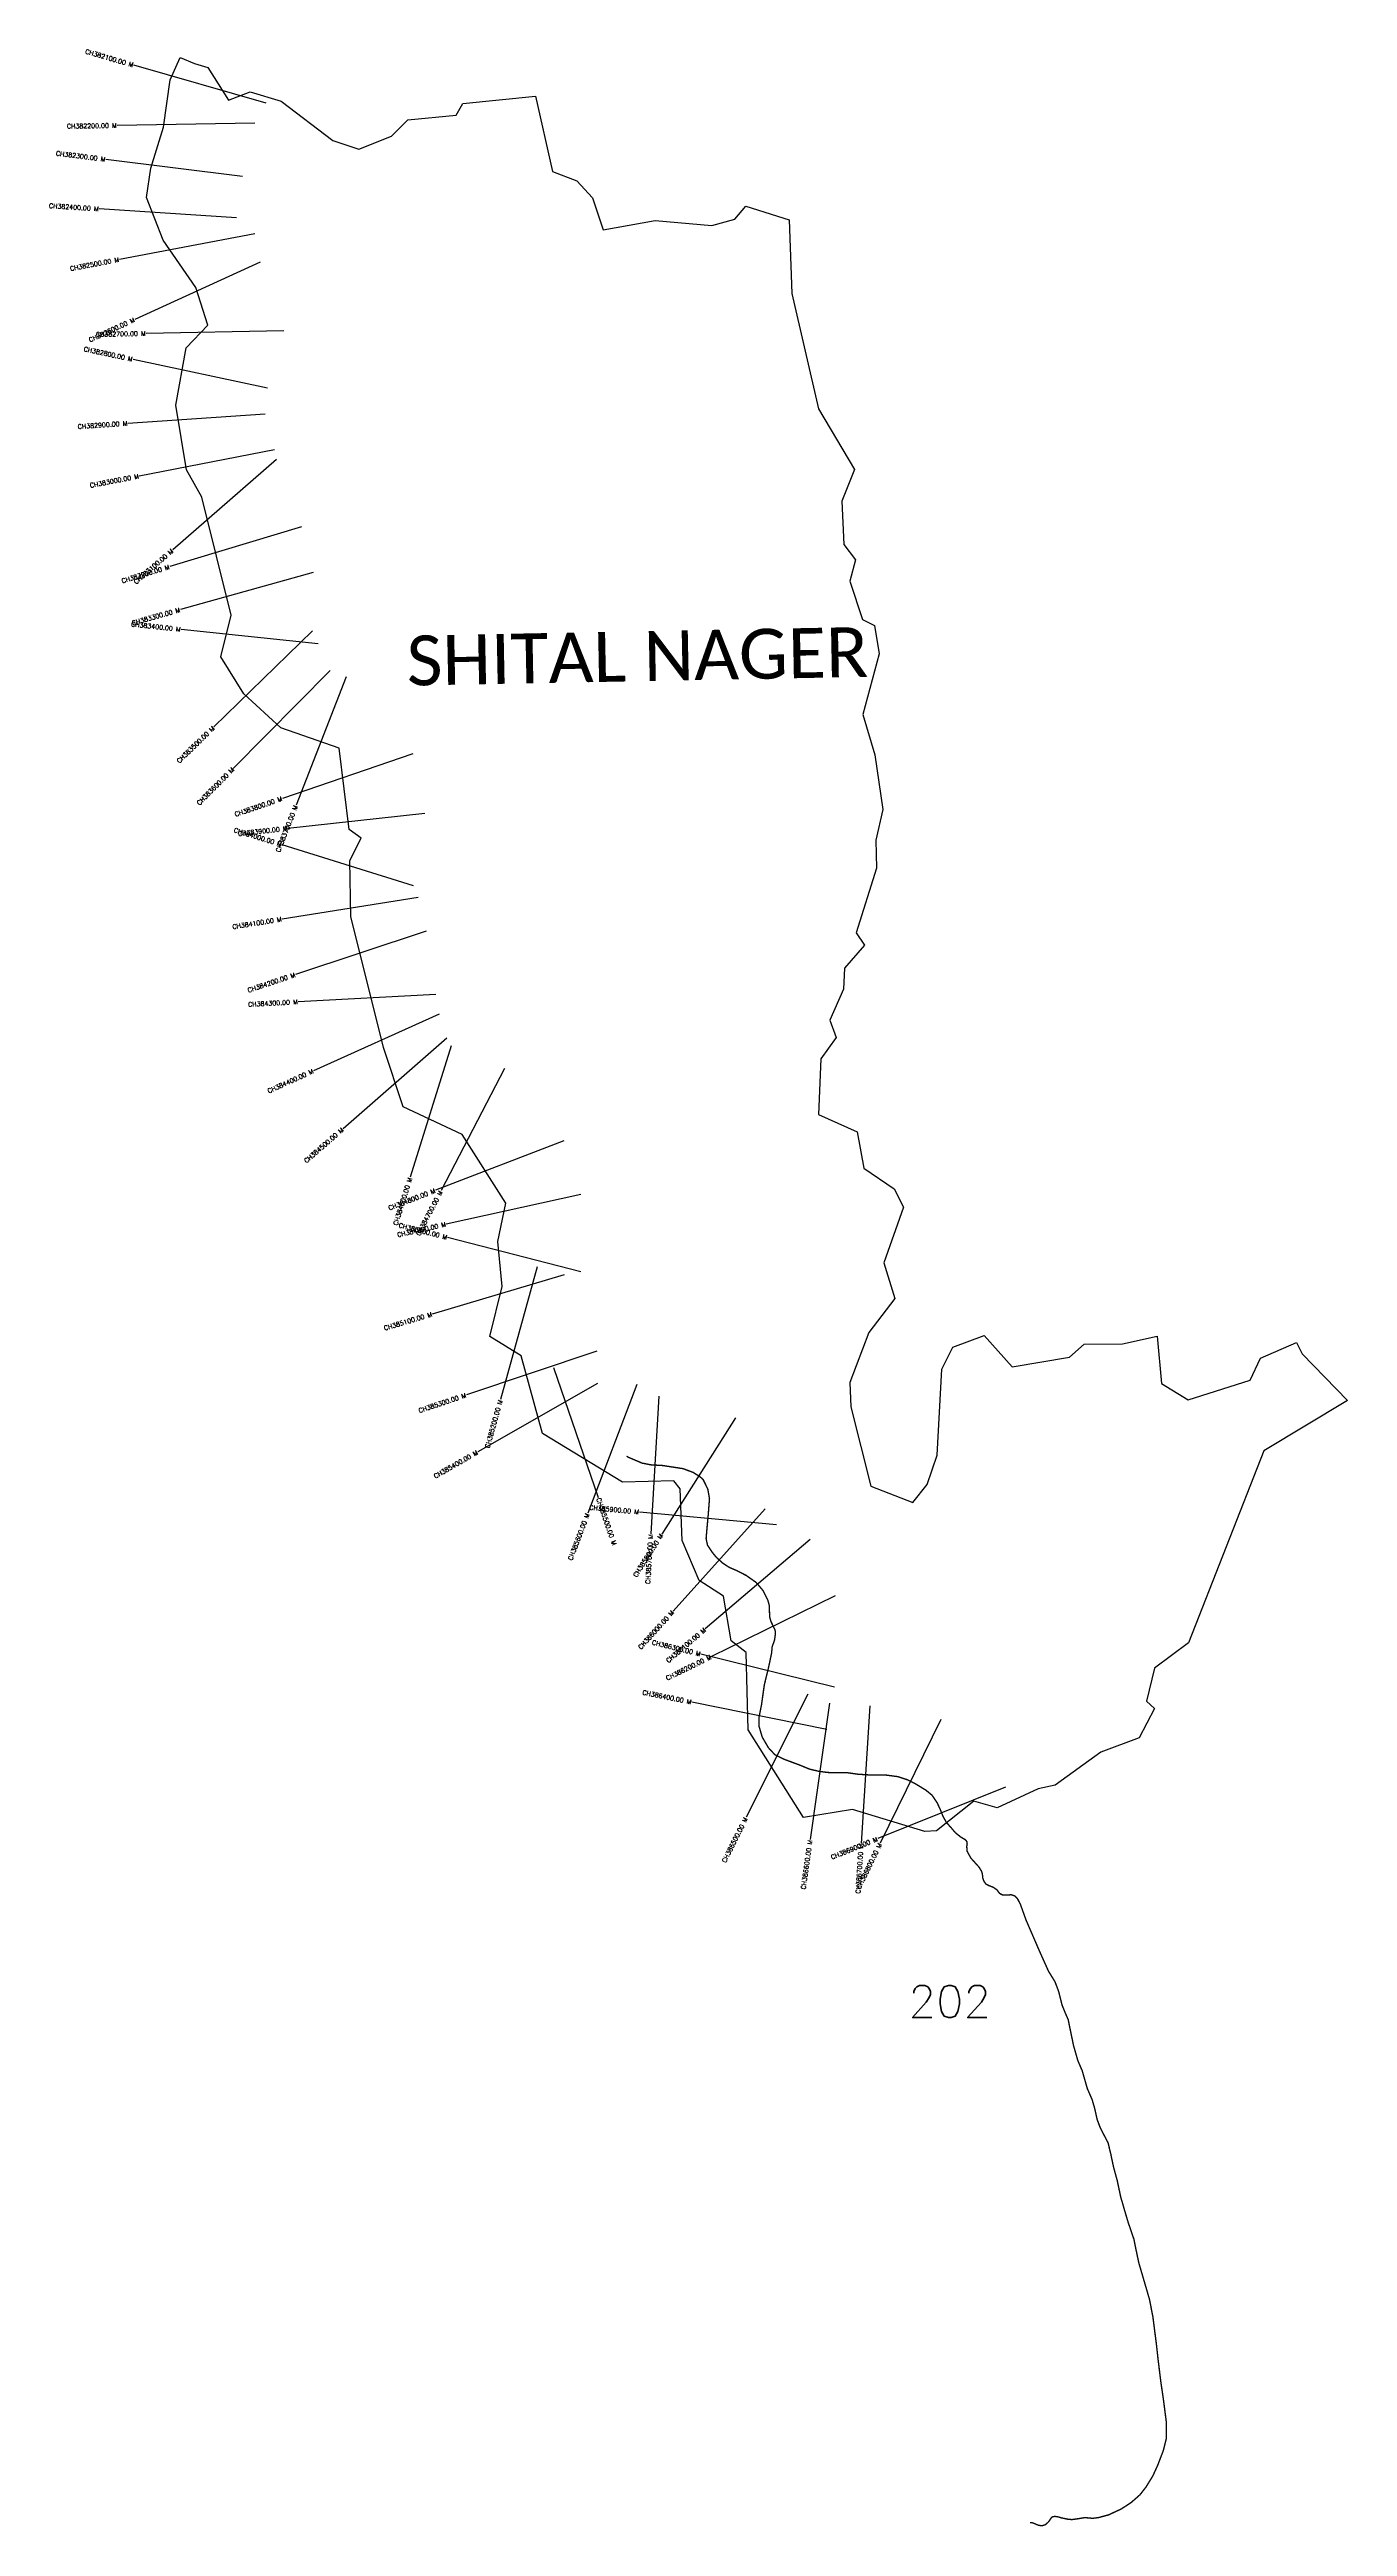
# Model space of a CAD drawing. Header units: metres. Extents: x 299731 to 302559, y 1951766 to 1957161.
import ezdxf
from ezdxf.enums import TextEntityAlignment as Align

# ---------------------------------------------------------------- set-up
doc = ezdxf.new("R2010")
doc.units = ezdxf.units.M
doc.header["$MEASUREMENT"] = 0
for name, color, linetype in [('CS', 134, 'Continuous'), ('CSMark', 6, 'Continuous'), ('NATURALLY PROTECTED', 3, 'Continuous'), ('VILLAGE NAME', 250, 'Continuous')]:
    doc.layers.add(name, color=color, linetype=linetype)
doc.styles.get("Standard").update_dxf_attribs({"font": 'simplex.shx'})

msp = doc.modelspace()

# ---------------------------------------------------------------- linework, layer by layer
at = {"color": 6, "flags": 128}
for points in [[(301342.7, 1956790.4), (301348.3, 1956630), (301406.5, 1956378.8), (301485.4, 1956246.9), (301457.3, 1956177.5), (301461.8, 1956083.2), (301487.1, 1956049.6), (301475.1, 1956003.6), (301502.3, 1955920), (301529, 1955906.8), (301539.1, 1955845.2), (301503.3, 1955713), (301529.4, 1955625.1), (301546.7, 1955505.6), (301531.7, 1955438.8), (301532.8, 1955378.3), (301488.8, 1955237.4), (301507, 1955210.1), (301463.3, 1955160.4), (301461.2, 1955114.7), (301431.4, 1955047.1), (301444.9, 1955009.2), (301412.2, 1954962.6), (301406.7, 1954841.2), (301491.2, 1954803.8), (301505.7, 1954724.9), (301571.4, 1954679.4), (301591.7, 1954640), (301549.4, 1954518.7), (301573.3, 1954440.4), (301516.2, 1954366.8), (301475.1, 1954257.9), (301477.2, 1954204.6), (301520.9, 1954032.1), (301612.6, 1953996.7), (301643.3, 1954035.5), (301665.6, 1954099.6), (301675.4, 1954286.8), (301699.7, 1954334.4), (301767.4, 1954359.9), (301829, 1954292.1), (301953.7, 1954312.8), (301986, 1954341.5), (302069.1, 1954342.2), (302145, 1954358.4), (302153.8, 1954255.4), (302212.5, 1954220), (302347.3, 1954263), (302369.7, 1954311.1), (302448.4, 1954345.1), (302460.7, 1954320), (302559.4, 1954218.7), (302377, 1954109), (302213.2, 1953691), (302139, 1953635.3), (302121.5, 1953563.8), (302139.2, 1953547.4), (302105.5, 1953483.7), (302022.1, 1953452.4), (301922.7, 1953380.6), (301885.1, 1953372.5), (301796.2, 1953331.3), (301745, 1953346), (301663.6, 1953281.4), (301638.5, 1953279.4), (301480.5, 1953327.7), (301374.1, 1953310.4), (301253.6, 1953500.8), (301249.4, 1953669.3), (301216.5, 1953695), (301199.7, 1953792.3), (301146.9, 1953826.7), (301109.5, 1953913.5), (301105, 1954025.8), (301091.5, 1954043.8), (300979.6, 1954040.3), (300805.1, 1954146.7), (300758.9, 1954316.2), (300690.3, 1954357.7), (300717.6, 1954466.9), (300708.1, 1954565), (300725.5, 1954648.6), (300630.3, 1954798.2), (300501.8, 1954858.5), (300458.6, 1954987.7), (300387.5, 1955272.8), (300385.8, 1955395), (300409.9, 1955443.7), (300383.9, 1955462.5), (300362.2, 1955639.8), (300235.2, 1955683.8), (300154.6, 1955757.8), (300104.4, 1955838.8), (300126.9, 1955929.3), (300063.1, 1956186.5), (300029.9, 1956245.8), (300006.7, 1956386.4), (300028.7, 1956511.8), (300076, 1956560.8), (300049.8, 1956643), (299979.1, 1956746), (299942.2, 1956838.8), (299952.2, 1956903.2), (299979.5, 1956992.3), (299993.9, 1957095.7), (300015.8, 1957144.2), (300047.4, 1957131), (300076.1, 1957122.3), (300121.1, 1957050.9), (300168.2, 1957068.9), (300236.2, 1957049.1), (300348.4, 1956963.1), (300405.5, 1956944.6), (300476, 1956972.6), (300511.9, 1957008.3), (300617.5, 1957018.5), (300631.7, 1957044.1), (300790.4, 1957060), (300826.8, 1956895.8), (300880.1, 1956875.6), (300914, 1956838.5), (300937.6, 1956768.9), (301050.9, 1956788.8), (301174.6, 1956778.1), (301224.7, 1956791.6), (301248.4, 1956820.1)], [(301248.4, 1956820.1), (301342.7, 1956790.4)]]:
    msp.add_lwpolyline(points, dxfattribs=at)
at = {"layer": 'CS'}
for p, q in [((300203.1, 1957044.2), (299914.8, 1957127.3)), ((300178.5, 1957000.9), (299878.6, 1956996)), ((300151.5, 1956884.6), (299853.9, 1956922)), ((300138.5, 1956794.5), (299839.2, 1956814.1)), ((300178.3, 1956759.8), (299883.5, 1956704.2)), ((300189.8, 1956698.5), (299917, 1956573.6)), ((300241.6, 1956548.9), (299941.7, 1956542.9)), ((300206.4, 1956423.6), (299913.1, 1956486.5)), ((300201.2, 1956367.1), (299901.8, 1956347.1)), ((300221.3, 1956289.1), (299926.7, 1956232.3)), ((300226.1, 1956268.1), (299999.5, 1956071.5)), ((300280.4, 1956121.6), (299993.2, 1956035)), ((300305.4, 1956021.9), (300016.5, 1955941.3)), ((300316.3, 1955866.6), (300017.9, 1955898.2)), ((300304.2, 1955895.1), (300089.2, 1955685.8)), ((300342.8, 1955808.5), (300131.6, 1955595.5)), ((300377.9, 1955794.6), (300268.4, 1955515.3)), ((300522.5, 1955627.3), (300238.6, 1955530.2)), ((300549.1, 1955497.2), (300250.8, 1955464.8)), ((300524.4, 1955339.6), (300238.1, 1955429.1)), ((300534.1, 1955314.2), (300237.8, 1955267.3)), ((300551.7, 1955241.2), (300267.2, 1955146.3)), ((300572.8, 1955103), (300273.2, 1955087.1)), ((300580.2, 1955059.9), (300306.6, 1954936.9)), ((300597, 1955007.6), (300370.7, 1954810.6)), ((300606.3, 1954991.3), (300517.2, 1954704.8)), ((300722.8, 1954941.8), (300584.3, 1954675.7)), ((300852.2, 1954784.2), (300572.2, 1954676.4)), ((300888.7, 1954667.5), (300595.8, 1954602.7)), ((300889, 1954498.6), (300598.5, 1954573.4)), ((300852.7, 1954492.4), (300565.1, 1954406.9)), ((300793.8, 1954509.9), (300713.9, 1954220.7)), ((300924.1, 1954325.7), (300639.5, 1954230.8)), ((300829.1, 1954290.6), (300926.8, 1954007)), ((300925, 1954255.8), (300664.5, 1954106.9)), ((301010.9, 1954253.6), (300904.2, 1953973.2)), ((301058.5, 1954227.7), (301041.1, 1953928.2)), ((301226, 1954180.9), (301065.2, 1953927.6)), ((301315.2, 1953947.9), (301016.5, 1953975.6)), ((301290.8, 1953982.7), (301089.9, 1953759.9)), ((301388.5, 1953915.5), (301160, 1953721.1)), ((301442.8, 1953793), (301173.4, 1953660.9)), ((301441.9, 1953594.1), (301150.6, 1953665.8)), ((301383.3, 1953579), (301249.2, 1953310.6)), ((301424.8, 1953502.2), (301130.7, 1953561.4)), ((301430.8, 1953559.1), (301388.8, 1953262.1)), ((301518.9, 1953553.1), (301499.8, 1953253.7)), ((301673, 1953523.8), (301541.4, 1953254.2)), ((301814.1, 1953376.4), (301535.9, 1953264.1))]:
    msp.add_line(p, q, dxfattribs=at)
at = {"layer": 'NATURALLY PROTECTED', "const_width": 3, "flags": 128}
msp.add_lwpolyline([(300988.6, 1954097.3), (300992.5, 1954094.9), (301022.5, 1954082.1), (301041.8, 1954078.4), (301067.4, 1954076.9), (301111.6, 1954070.1), (301133.6, 1954061.9), (301147.7, 1954053), (301155.3, 1954046.5), (301159.6, 1954037.8), (301165.5, 1954025.7), (301169.2, 1954005), (301166.5, 1953969.6), (301163.2, 1953934), (301161.9, 1953917.6), (301164.9, 1953903.3), (301174.8, 1953888.4), (301184.4, 1953876.6), (301198, 1953864.4), (301212.5, 1953854.9), (301228.7, 1953848), (301249.5, 1953837.3), (301270.9, 1953822.2), (301285.9, 1953804.6), (301296.2, 1953784), (301299.5, 1953772.1), (301300.3, 1953747.3), (301303.3, 1953736.8), (301312.2, 1953718.5), (301312.9, 1953710.1), (301310.7, 1953695.6), (301305.8, 1953682.2), (301304.6, 1953668.7), (301299.8, 1953645.5), (301296.4, 1953630.5), (301288.8, 1953599.7), (301282.6, 1953556.1), (301277.2, 1953529), (301277.3, 1953508.6), (301284.1, 1953485.4), (301297.7, 1953462.1), (301311.7, 1953447), (301331.9, 1953437), (301367.9, 1953423.6), (301387, 1953415.6), (301406.3, 1953411.1), (301426.1, 1953408.3), (301444.8, 1953407.6), (301469.1, 1953407.8), (301492.3, 1953404.5), (301520.7, 1953402.7), (301553.1, 1953402.7), (301579.5, 1953399.2), (301599.7, 1953392.7), (301616.4, 1953384.5), (301640.5, 1953369.9), (301654.1, 1953358.8), (301664.8, 1953343.1), (301671, 1953330.2), (301678.4, 1953312), (301685.4, 1953299.5), (301696.5, 1953287.1), (301705.1, 1953276.9), (301717, 1953267.4), (301726.7, 1953261.8), (301730, 1953257.7), (301730.8, 1953252.4), (301729.8, 1953247.3), (301730.5, 1953236.9), (301738.7, 1953221.8), (301756.3, 1953202.4), (301762, 1953193.2), (301763.9, 1953186.9), (301764.7, 1953178.3), (301767, 1953171.8), (301771.2, 1953165.5), (301777.6, 1953162), (301787.8, 1953158.1), (301795.7, 1953152.5), (301801.3, 1953144.8), (301807.5, 1953141.6), (301813.9, 1953141.1), (301826.7, 1953141.9), (301834.1, 1953139.4), (301840.2, 1953133.6), (301846.8, 1953120.9), (301858.8, 1953087.3), (301888.5, 1953018.6), (301907.9, 1952975.4), (301922.1, 1952952.3), (301930, 1952931.4), (301937.5, 1952901.5), (301943.5, 1952886.7), (301950.9, 1952869.7), (301955.7, 1952846), (301962.4, 1952813.8), (301971.9, 1952780.4), (301981.3, 1952758.8), (301992.6, 1952719.5), (302002.8, 1952696.1), (302008.5, 1952676.8), (302014, 1952652.1), (302020.7, 1952634.3), (302029.2, 1952617.9), (302037.6, 1952601.9), (302042.9, 1952580.5), (302049.9, 1952547.6), (302057.6, 1952519.7), (302065.2, 1952483.9), (302073.3, 1952455.9), (302081.5, 1952428.2), (302093.9, 1952392), (302098.7, 1952368.5), (302104.6, 1952340.4), (302119.5, 1952289.6), (302128.1, 1952260), (302135.5, 1952221.8), (302138.3, 1952199.6), (302142.9, 1952164.1), (302146.4, 1952132.2), (302152.6, 1952081.6), (302158.2, 1952043.3), (302164.9, 1951991.6), (302164.9, 1951958.4), (302158.2, 1951931.4), (302146, 1951899.5), (302135.2, 1951875.8), (302120.1, 1951851.3), (302107.2, 1951834.8), (302088.5, 1951818.3), (302066.7, 1951804), (302038.9, 1951791.1), (302017, 1951785.2), (302004.3, 1951783.6), (301986.9, 1951785.1), (301975.3, 1951783.1), (301959.1, 1951780.8), (301950.8, 1951781.5), (301936.4, 1951784.4), (301927.6, 1951787.1), (301921.5, 1951787.7), (301916.7, 1951786.9), (301914.4, 1951785.3), (301910.8, 1951779.7), (301907.3, 1951775.2), (301901.2, 1951769.7), (301894, 1951767.4), (301886.2, 1951768.3), (301879.6, 1951771.2), (301872.6, 1951774), (301867.8, 1951774.2)], dxfattribs=at)

# ---------------------------------------------------------------- texts
at = {"insert": (301602.7, 1952944.4), "char_height": 70, "attachment_point": 1}
msp.add_mtext_dynamic_manual_height_columns('202', width=95.172, gutter_width=1, heights=[0], dxfattribs=at)
at = {"layer": 'CSMark'}
for s, rotation, p in [('CH382100.00 M', 343.9144, (299913.9, 1957127.6)), ('CH382200.00 M', 0.9338, (299877.6, 1956996)), ('CH382300.00 M', 352.8302, (299852.9, 1956922.1)), ('CH382400.00 M', 356.25, (299838.2, 1956814.2)), ('CH382500.00 M', 10.6838, (299882.5, 1956704)), ('CH382600.00 M', 24.614, (299916.1, 1956573.2)), ('CH382700.00 M', 1.1472, (299940.7, 1956542.9)), ('CH382800.00 M', 347.8991, (299912.1, 1956486.7)), ('CH382900.00 M', 3.819, (299900.9, 1956347.1)), ('CH383000.00 M', 10.9166, (299925.7, 1956232.1)), ('CH383100.00 M', 40.9336, (299998.7, 1956070.8)), ('CH383200.00 M', 16.7772, (299992.2, 1956034.7)), ('CH383300.00 M', 15.5868, (300015.5, 1955941)), ('CH383400.00 M', 353.9569, (300016.9, 1955898.3)), ('CH383500.00 M', 44.2348, (300088.5, 1955685.1)), ('CH383600.00 M', 45.2404, (300130.9, 1955594.8)), ('CH383800.00 M', 18.8754, (300237.7, 1955529.9)), ('CH383700.00 M', 68.5988, (300268, 1955514.4)), ('CH384000.00 M', 342.6358, (300237.1, 1955429.4)), ('CH383900.00 M', 6.1893, (300249.8, 1955464.7)), ('CH384100.00 M', 8.996, (300236.8, 1955267.1)), ('CH384200.00 M', 18.4457, (300266.2, 1955146)), ('CH384300.00 M', 3.0414, (300272.2, 1955087)), ('CH384400.00 M', 24.2065, (300305.7, 1954936.5)), ('CH384500.00 M', 41.0295, (300369.9, 1954810)), ('CH384600.00 M', 72.7284, (300516.9, 1954703.8)), ('CH384800.00 M', 21.0494, (300571.3, 1954676.1)), ('CH384700.00 M', 62.5023, (300583.9, 1954674.8)), ('CH384900.00 M', 12.4767, (300594.9, 1954602.5)), ('CH385000.00 M', 345.5477, (300597.5, 1954573.7)), ('CH385100.00 M', 16.566, (300564.2, 1954406.6)), ('CH385300.00 M', 18.4469, (300638.6, 1954230.4)), ('CH385200.00 M', 74.5623, (300713.7, 1954219.7)), ('CH385400.00 M', 29.759, (300663.7, 1954106.4)), ('CH385600.00 M', 69.1574, (300903.8, 1953972.3)), ('CH385900.00 M', 354.703, (301015.5, 1953975.7)), ('CH385800.00 M', 57.5879, (301064.6, 1953926.8)), ('CH385700.00 M', 86.6786, (301041.1, 1953927.2)), ('CH386000.00 M', 47.9534, (301089.2, 1953759.2)), ('CH386300.00 M', 346.1727, (301149.6, 1953666.1)), ('CH386100.00 M', 40.3977, (301159.2, 1953720.4)), ('CH386200.00 M', 26.1211, (301172.5, 1953660.5)), ('CH386400.00 M', 348.6152, (301129.7, 1953561.6)), ('CH386500.00 M', 63.4494, (301248.7, 1953309.7)), ('CH386600.00 M', 81.9419, (301388.6, 1953261.1)), ('CH386900.00 M', 21.9815, (301535, 1953263.7)), ('CH386700.00 M', 86.3428, (301499.7, 1953252.7)), ('CH386800.00 M', 63.9742, (301541, 1953253.3))]:
    msp.add_text(s, height=10, rotation=rotation, dxfattribs=at).set_placement(p, align=Align.MIDDLE_RIGHT)
msp.add_text('CH385500.00 M', height=10, rotation=289.0146, dxfattribs=at).set_placement((300927.1, 1954006.1), align=Align.MIDDLE_LEFT)
at = {"layer": 'VILLAGE NAME', "insert": (300508.4, 1955884.4), "char_height": 108.748, "attachment_point": 1, "rotation": 1.1028}
msp.add_mtext_dynamic_manual_height_columns('{\\fCalibri|b0|i0|c0|p34;SHITAL NAGER}', width=1571.314, gutter_width=543.7, heights=[0], dxfattribs=at)

doc.saveas('drawing.dxf')
